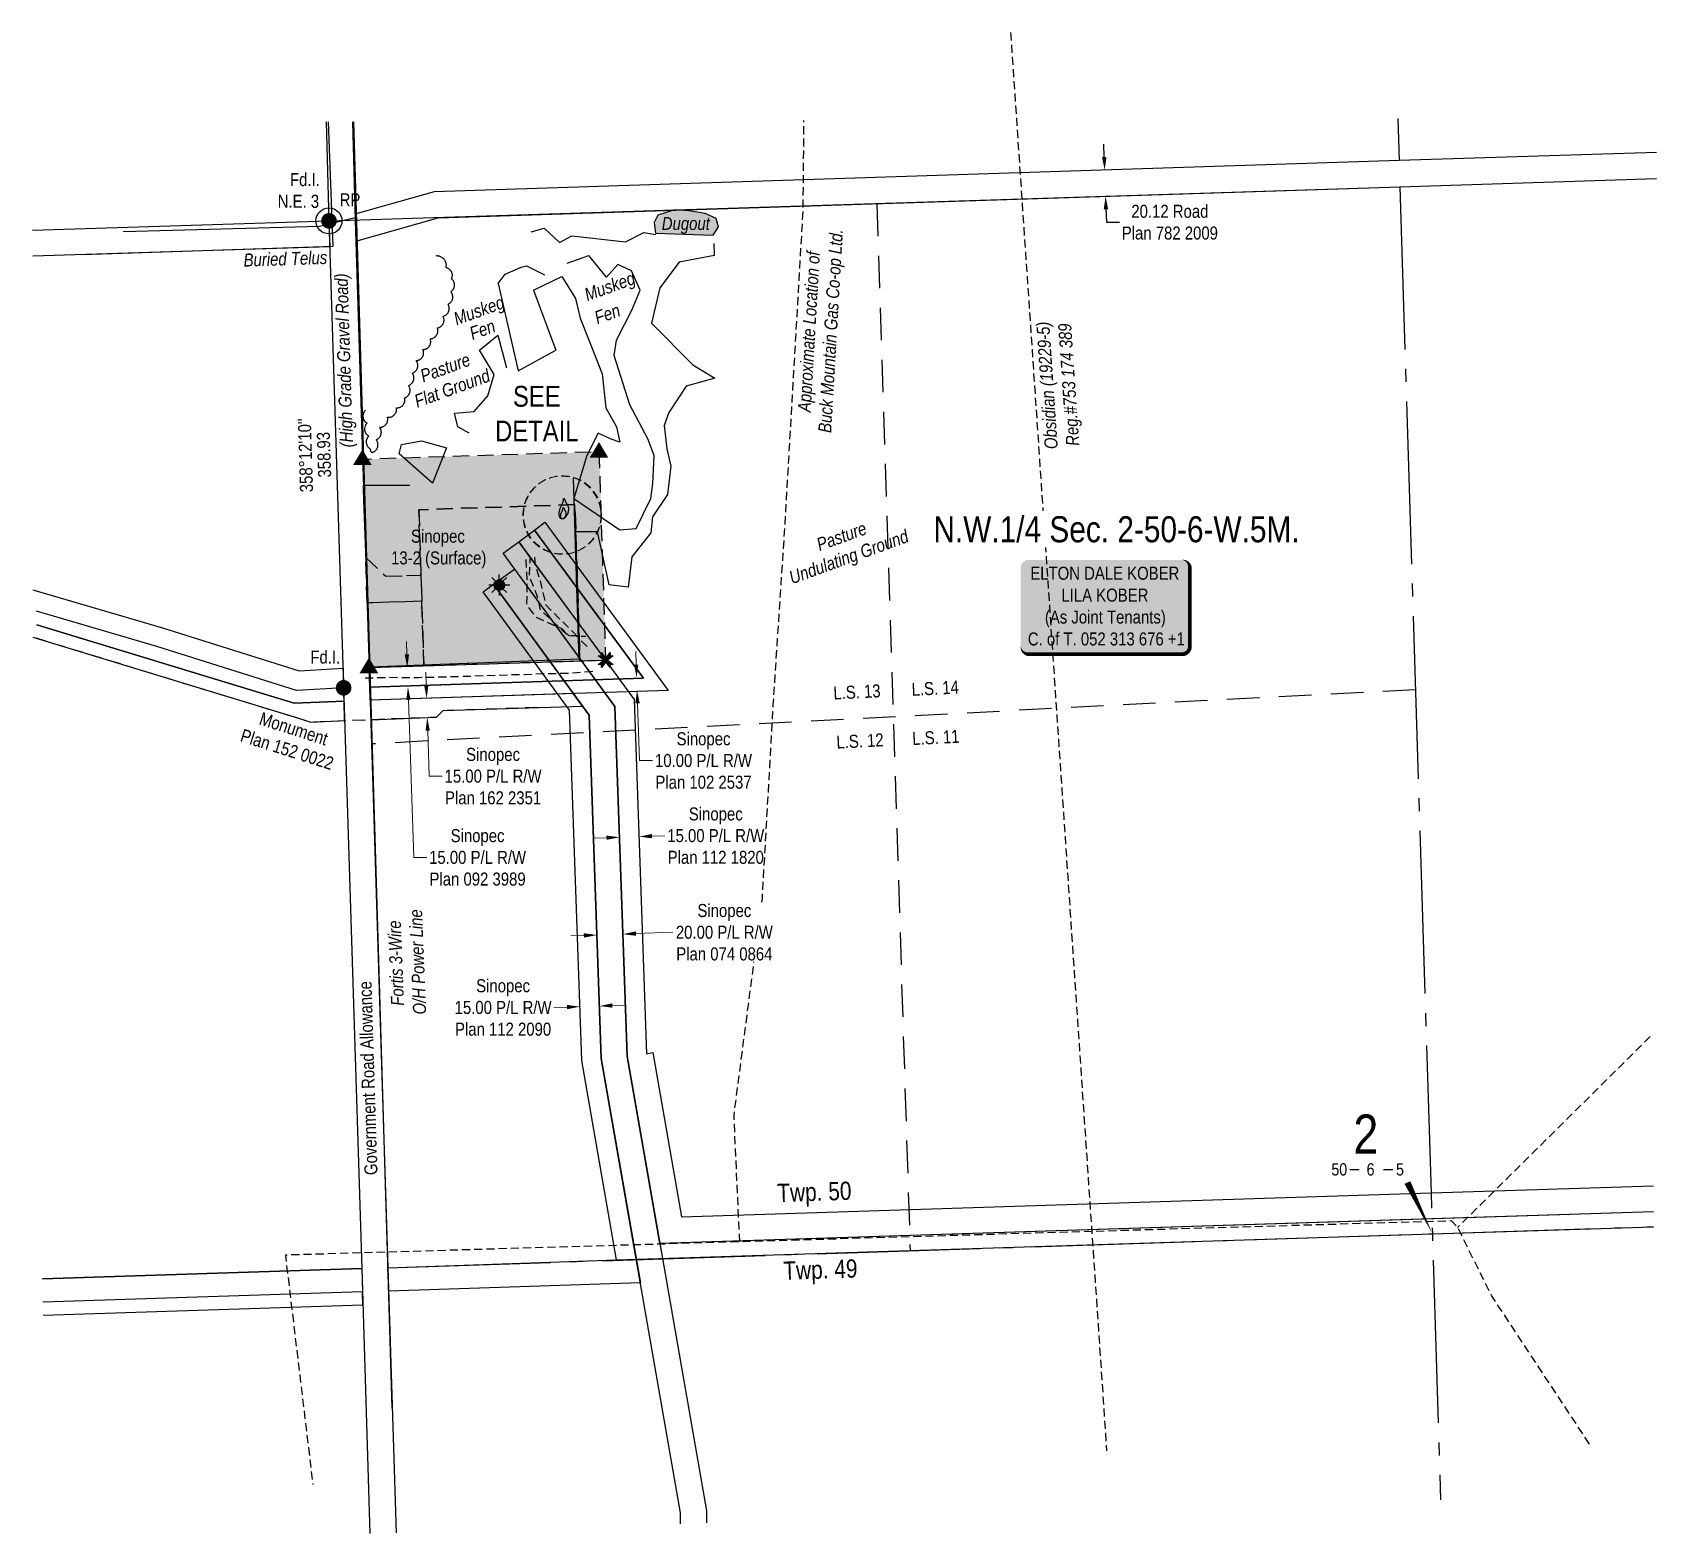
# Model space of a CAD drawing. Extents: x 647602 to 651305, y 5905257 to 5907618.
# Drawn here: x 647602 to 648850, y 5906292 to 5907445 of the extents above; entities that cross this region are included whole.
import ezdxf
from ezdxf.enums import TextEntityAlignment as Align

# ---------------------------------------------------------------- set-up
doc = ezdxf.new("R2010")
doc.units = 0
doc.header["$LTSCALE"] = 5
doc.header["$PDSIZE"] = 0.5
for name, pattern in [('0', [1, 1, 0]), ('foc-ACCESSROAD', [3.75, 2.5, -1.25]), ('foc-LSD', [8, 5, -3]), ('foc-MONUMENT-BDYS', [6, 4, -2]), ('foc-QUARTERLINE', [33, 25, -3, 2, -3]), ('foc-TIELINE', [1.875, 1.25, -0.625]), ('UG_PIPE', [1.875, 1.25, -0.625])]:
    doc.linetypes.add(name, pattern=pattern)
doc.layers.get('Defpoints').update_dxf_attribs({"color": 9})
for name, color, linetype in [('10', 1, 'Continuous'), ('35', 37, 'Continuous'), ('9', 3, 'Continuous'), ('AS-FENCE', 48, 'foc-FENCE'), ('AS-OWNER', 7, 'Continuous'), ('AS-PIPE-UG', 44, 'UG_PIPE'), ('AS-PIPE-UG-T', 44, 'Continuous'), ('AS-POWER', 104, 'foc-POWER'), ('AS-SYMBOL', 7, 'Continuous'), ('AS-TELEPHONE', 224, 'foc-TEL'), ('AS-TELEPHONE-T', 224, 'Continuous'), ('C-AR', 13, 'foc-ACCESSROAD'), ('C-SYMBOL', 7, 'Continuous'), ('C-WS', 13, 'foc-ACCESSROAD'), ('C-WS-S', 13, 'Continuous'), ('D-TXT', 6, 'Continuous'), ('DETAIL-T', 7, 'Continuous'), ('L-BD', 7, 'Continuous'), ('L-MON', 1, 'Continuous'), ('L-MON-PLAN', 7, 'foc-MONUMENT-BDYS'), ('L-ROAD-T', 7, 'Continuous'), ('L-SEC', 7, 'Continuous'), ('L-SECLBL', 7, 'Continuous'), ('L-SECQ', 8, 'foc-QUARTERLINE'), ('L-SECTION-LSD', 7, 'foc-LSD'), ('L-TITLEDB', 4, 'Continuous'), ('L-TITLEDB-T', 4, 'Continuous'), ('P-BUFFER-PURPLE', 187, 'foc-TIELINE'), ('P-PROPOSED-H', 21, 'Continuous'), ('T-BUSH', 110, '0'), ('T-BUSH-T', 110, 'Continuous'), ('T-WATER', 160, 'Continuous'), ('T-WATER-H', 133, 'Continuous'), ('T-WATER-T', 170, 'Continuous'), ('WETLAND', 143, 'Continuous')]:
    doc.layers.add(name, color=color, linetype=linetype)
for name, color, linetype, lineweight in [('C-AR-T', 13, 'Continuous', 9), ('C-WS-T', 13, 'Continuous', 9), ('T-TEXT', 48, 'Continuous', 18)]:
    doc.layers.add(name, color=color, linetype=linetype, lineweight=lineweight)
doc.styles.add('100L', font='ARIALN.TTF', dxfattribs={"height": 11})
doc.styles.add('175L', font='ARIALN.TTF', dxfattribs={"height": 20})
doc.styles.add('80', font='ARIALN.TTF', dxfattribs={"height": 10})
doc.styles.add('80CG', font='ARIALN.TTF', dxfattribs={"height": 10})
doc.styles.add('80L', font='ARIALN.TTF', dxfattribs={"height": 10})
doc.styles.add('80LS', font='ARIALNI.TTF', dxfattribs={"height": 10})
doc.styles.add('foc-LtypeFont', font='ARIALN.TTF', dxfattribs={"height": 7.35})
doc.styles.add('SIMPLEX', font='ARIALN.TTF')
doc.linetypes.add('foc-FENCE', pattern='A,10,-1,["X",foc-LtypeFont,S=0.2,R=0,X=-0.625,Y=-0.75],-1.24', length=12.24)
doc.linetypes.add('foc-POWER', pattern='A,6,-1,["P",foc-LtypeFont,S=0.2,R=0,X=-0.625,Y=-0.75],-1.24,4', length=12.24)
doc.linetypes.add('foc-POWER-NOLINE', pattern='A,0,-4,["P",foc-LtypeFont,S=0.2,R=0,X=-0.625,Y=-0.75],-8.24', length=12.24)
doc.linetypes.add('foc-TEL', pattern='A,2,-1,["T",foc-LtypeFont,S=0.2,R=0,X=-0.425,Y=-0.75],-1.24,8', length=12.24)
doc.dimstyles.new('Compass 5 000', dxfattribs={"dimscale": 5, "dimtxt": 9, "dimasz": 2, "dimexe": 0.2, "dimexo": 0.0625, "dimgap": 0.5, "dimtad": 0, "dimtih": 1, "dimtoh": 1, "dimzin": 0, "dimdsep": 46, "dimtxsty": '80CG', "dimcen": 0.1, "dimse1": 1, "dimse2": 1, "dimclrd": 256, "dimclrt": 256, "dimaunit": 1, "dimadec": 4, "dimazin": 0, "dimtfac": 0.06, "dimtofl": 0, "dimtmove": 0, "dimatfit": 1, "dimfxl": 0.2, "dimtolj": 1, "dimtzin": 0, "dimlwd": -1, "dimarcsym": 0})

msp = doc.modelspace()

# ---------------------------------------------------------------- texts
at = {"layer": 'AS-PIPE-UG-T', "char_height": 9.99879, "attachment_point": 1, "style": '175L'}
for s, width, insert, rotation in [('\\pi15.31;{\\fArial Narrow|b0|i1|c0|p34;Approximate Location of\\P\\pi0.31855;Buck Mountain Gas Co-op Ltd.}', 155.64563, (648188.754, 5907138.365), 86.699821), ('\\pi0.58745;{\\fArial Narrow|b0|i1|c0|p34;Obsidian (19229-5)\\P\\pi1.9311;Reg.#753 174 389}', 97.52069, (648379.585, 5907123.925), 93.876317)]:
    msp.add_mtext_dynamic_manual_height_columns(s, width=width, gutter_width=100, heights=[0], dxfattribs=dict(at, insert=insert, rotation=rotation))
at = {"layer": 'AS-POWER', "insert": (647879.114, 5906650.699), "char_height": 9.99879, "attachment_point": 1, "rotation": 92.271165, "style": '175L'}
msp.add_mtext_dynamic_manual_height_columns('\\pi46.424;{\\fArial Narrow|b0|i1|c0|p34;Fortis 3-Wire\\P\\pi39.02;O/H Power Line}', width=157.55334, gutter_width=100, heights=[0], dxfattribs=at)
at = {"layer": 'AS-TELEPHONE-T', "insert": (647716.875, 5907273.432), "char_height": 9.99879, "attachment_point": 1, "rotation": 1.894118, "style": '175L'}
msp.add_mtext_dynamic_manual_height_columns('\\pi46.888;{\\fArial Narrow|b0|i1|c0|p34;Buried Telus}', width=157.55334, gutter_width=100, heights=[0], dxfattribs=at)
at = {"layer": 'C-WS-T', "insert": (647875.904, 5907062.967), "char_height": 10, "attachment_point": 1, "style": '80L', "bg_fill": 1, "box_fill_scale": 1.1, "bg_fill_color": 21, "bg_fill_transparency": 0}
msp.add_mtext_dynamic_manual_height_columns('\\pi16.604;Sinopec\\P\\pi1.3409;13-2 (Surface)', width=73.97794, gutter_width=50.035, heights=[0], dxfattribs=at)
at = {"layer": 'D-TXT', "color": 3, "char_height": 13.9965, "attachment_point": 1, "style": '80L'}
for s, insert, rotation in [('Twp. 50', (648173.716, 5906560.471), 1.830212), ('Twp. 49', (648178.363, 5906500.734), 1.863937)]:
    msp.add_mtext_dynamic_manual_height_columns(s, width=101.44027, gutter_width=47.521, heights=[0], dxfattribs=dict(at, insert=insert, rotation=rotation))
at = {"layer": 'DETAIL-T', "color": 3, "insert": (647989.214, 5907152.103), "char_height": 15.996, "width": 63.62009, "attachment_point": 5, "style": '80CG'}
msp.add_mtext('SEE\\PDETAIL', dxfattribs=at)
at = {"layer": 'L-BD', "style": '80L'}
for s, height, p in [("358°12'10''", 9.99748, (647811.419, 5907120.081)), ('358.93', 9.9975, (647825.658, 5907120.528))]:
    msp.add_text(s, height=height, rotation=91.7966, dxfattribs=at).set_placement(p, align=Align.MIDDLE)
at = {"layer": 'L-MON', "char_height": 10.00443, "attachment_point": 1, "style": '80L'}
for s, insert in [('\\pi15.503;Fd.I.\\P\\pi6.045;N.E. 3', (647784.057, 5907336.859)), ('\\pi15.503;Fd.I.', (647799.73, 5906970.093))]:
    msp.add_mtext_dynamic_manual_height_columns(s, width=36.495, gutter_width=50.035, heights=[0], dxfattribs=dict(at, insert=insert))
at = {"layer": 'L-ROAD-T', "style": '80L'}
msp.add_text('Government Road Allowance', height=10, rotation=91.795375, dxfattribs=at).set_placement((647859.513, 5906641.681), align=Align.MIDDLE_CENTER)
at = {"layer": 'T-BUSH-T', "char_height": 10, "attachment_point": 1, "rotation": 20, "style": '80LS'}
for s, width, insert in [('\\pi13.405;Pasture\\P\\pi2.4738;Flat Ground', 65.4524, (647885.976, 5907180.782)), ('\\pi32.667;Pasture\\P\\pi4.1809;Undulating Ground', 103.97576, (648172.356, 5907044.651))]:
    msp.add_mtext_dynamic_manual_height_columns(s, width=width, gutter_width=50.035, heights=[0], dxfattribs=dict(at, insert=insert))
at = {"layer": 'T-TEXT', "style": '80LS'}
msp.add_text('(High Grade Gravel Road)', height=10, rotation=91.795375, dxfattribs=at).set_placement((647840.926, 5907192.983), align=Align.MIDDLE_CENTER)
at = {"layer": 'T-TEXT', "char_height": 10, "attachment_point": 1, "rotation": 20, "style": '80LS'}
for s, insert in [('\\pi-7.7213;Muskeg', (648031.947, 5907250.401)), ('\\pi-7.7213;Muskeg', (647931.46, 5907231.853)), ('\\pi2.5925;Fen', (648029.941, 5907229.169)), ('\\pi2.5925;Fen', (647933.971, 5907217.074))]:
    msp.add_mtext_dynamic_manual_height_columns(s, width=24.09353, gutter_width=50.035, heights=[0], dxfattribs=dict(at, insert=insert))
at = {"layer": 'T-WATER-T', "insert": (648091.589, 5907303.153), "char_height": 10, "attachment_point": 1, "style": '80LS'}
msp.add_mtext_dynamic_manual_height_columns('\\pi-6.3673;Dugout', width=24.09353, gutter_width=50.035, heights=[0], dxfattribs=at)

# ---------------------------------------------------------------- blocks, each defined once
blk = doc.blocks.new('GAS')
h = blk.add_hatch(color=255)
h.dxf.hatch_style = 1
edge = h.paths.add_edge_path()
edge.add_arc((0, 0), 0.9, 0, 360)
for p, q in [((-0.81, 0), (-1.62, 0)), ((-0.57, 0.57), (-1.14, 1.14)), ((0, 0.81), (0, 1.62)), ((0.57, 0.57), (1.14, 1.14)), ((1.62, 0), (0.81, 0)), ((-0.57, -0.57), (-1.14, -1.14)), ((0, -0.81), (0, -1.62)), ((1.14, -1.14), (0.57, -0.57))]:
    blk.add_line(p, q)
blk.add_circle((0, 0), 0.8)
blk = doc.blocks.new('*D426')
at = {"layer": 'C-AR-T', "transparency": 16777216}
for p, q in [((648042.8, 5906826.3), (648032.8, 5906826)), ((648077.7, 5906827.6), (648087.6, 5906827.9))]:
    blk.add_line(p, q, dxfattribs=at)
for points in [[(648077.6, 5906829.2), (648077.7, 5906825.9), (648067.7, 5906827.2)], [(648042.7, 5906828), (648042.8, 5906824.7), (648052.8, 5906826.7)]]:
    blk.add_solid(points, dxfattribs=at)
at = {"layer": 'Defpoints', "color": 0, "transparency": 16777216}
for p in [(648052.8, 5906826.7), (648053.8, 5906796.2), (648068.7, 5906796.7)]:
    blk.add_point(p, dxfattribs=at)
at = {"layer": 'C-AR-T', "transparency": 16777216, "insert": (648126.7, 5906827.9), "char_height": 10, "attachment_point": 5, "style": '80CG'}
blk.add_mtext('\\A1;Sinopec\\P15.00 P/L R/W\\PPlan 112 1820', dxfattribs=at)
blk = doc.blocks.new('*D427')
at = {"layer": 'C-AR-T', "transparency": 16777216}
for p, q in [((648065.4, 5906752.7), (648093.8, 5906753.7)), ((648025.3, 5906751.3), (648015.4, 5906750.9))]:
    blk.add_line(p, q, dxfattribs=at)
for points in [[(648065.3, 5906754.4), (648065.4, 5906751), (648055.4, 5906752.3)], [(648025.3, 5906753), (648025.4, 5906749.6), (648035.3, 5906751.6)]]:
    blk.add_solid(points, dxfattribs=at)
at = {"layer": 'Defpoints', "color": 0, "transparency": 16777216}
for p in [(648035.3, 5906751.6), (648035.9, 5906734.9), (648056, 5906735.6)]:
    blk.add_point(p, dxfattribs=at)
at = {"layer": 'C-AR-T', "transparency": 16777216, "insert": (648133.3, 5906753.7), "char_height": 10, "attachment_point": 5, "style": '80CG', "bg_fill": 3, "box_fill_scale": 1.1, "bg_fill_color": 256, "bg_fill_true_color": 13158600, "bg_fill_transparency": 0}
blk.add_mtext('\\A1;Sinopec\\P20.00 P/L R/W\\PPlan 074 0864', dxfattribs=at)
blk = doc.blocks.new('*D428')
at = {"layer": 'C-AR-T', "transparency": 16777216}
for p, q in [((648012.4, 5906696.2), (648002.4, 5906695.9)), ((648047.3, 5906697.4), (648057.2, 5906697.8))]:
    blk.add_line(p, q, dxfattribs=at)
for points in [[(648012.3, 5906697.9), (648012.4, 5906694.6), (648022.4, 5906696.6)], [(648047.2, 5906699.1), (648047.3, 5906695.8), (648037.3, 5906697.1)]]:
    blk.add_solid(points, dxfattribs=at)
at = {"layer": 'Defpoints', "color": 0, "transparency": 16777216}
for p in [(648022.4, 5906696.6), (648023.3, 5906669.4), (648038.2, 5906670)]:
    blk.add_point(p, dxfattribs=at)
at = {"layer": 'C-AR-T', "transparency": 16777216, "insert": (647963.3, 5906695.9), "char_height": 10, "attachment_point": 5, "style": '80CG'}
blk.add_mtext('\\A1;Sinopec\\P15.00 P/L R/W\\PPlan 112 2090', dxfattribs=at)
blk = doc.blocks.new('*D429')
at = {"layer": 'C-AR-T', "transparency": 16777216}
for p, q in [((647889.4, 5906967.2), (647889.1, 5906977.2)), ((647890.6, 5906932.2), (647894.6, 5906811.2)), ((647894.6, 5906811.2), (647904.6, 5906811.2))]:
    blk.add_line(p, q, dxfattribs=at)
for points in [[(647891.1, 5906967.2), (647887.7, 5906967.1), (647889.7, 5906957.2)], [(647892.2, 5906932.3), (647888.9, 5906932.2), (647890.2, 5906942.2)]]:
    blk.add_solid(points, dxfattribs=at)
at = {"layer": 'Defpoints', "color": 0, "transparency": 16777216}
for p in [(647960.1, 5906959.5), (647890.2, 5906942.2), (647960.6, 5906944.6)]:
    blk.add_point(p, dxfattribs=at)
at = {"layer": 'C-AR-T', "transparency": 16777216, "insert": (647943.7, 5906811.2), "char_height": 10, "attachment_point": 5, "style": '80CG'}
blk.add_mtext('\\A1;Sinopec\\P15.00 P/L R/W\\PPlan 092 3989', dxfattribs=at)
blk = doc.blocks.new('*D430')
at = {"layer": 'C-AR-T', "transparency": 16777216}
for p, q in [((648065.5, 5906959.4), (648065.2, 5906969.4)), ((648066.6, 5906929.5), (648068.2, 5906885.6)), ((648068.2, 5906885.6), (648078.2, 5906885.6))]:
    blk.add_line(p, q, dxfattribs=at)
for points in [[(648067.2, 5906959.4), (648063.9, 5906959.3), (648065.9, 5906949.4)], [(648068.3, 5906929.6), (648064.9, 5906929.5), (648066.2, 5906939.5)]]:
    blk.add_solid(points, dxfattribs=at)
at = {"layer": 'Defpoints', "color": 0, "transparency": 16777216}
for p in [(648004.5, 5906947.2), (648004.8, 5906937.3), (648066.2, 5906939.5)]:
    blk.add_point(p, dxfattribs=at)
at = {"layer": 'C-AR-T', "transparency": 16777216, "insert": (648117.3, 5906885.6), "char_height": 10, "attachment_point": 5, "style": '80CG'}
blk.add_mtext('\\A1;Sinopec\\P10.00 P/L R/W\\PPlan 102 2537', dxfattribs=at)
blk = doc.blocks.new('STRIA')
blk.add_hatch(color=255).paths.add_polyline_path([(-0.04, 1.52), (-1.47, -0.87), (1.39, -0.87)])
blk = doc.blocks.new('STRIAA')
blk.add_blockref('STRIA', (0, 0))
blk = doc.blocks.new('STRIB')
at = {"color": 1}
blk.add_solid([(-1.12, -0.67), (-0.04, 1.13), (1.04, -0.67)], dxfattribs=at)
blk = doc.blocks.new('STRIBB')
blk.add_blockref('STRIB', (0, 0))
blk = doc.blocks.new('STRICC')
for name in ['STRIAA', 'STRIBB']:
    blk.add_blockref(name, (0, 0))
blk = doc.blocks.new('fdspike')
blk.add_blockref('STRICC', (0, 0))
blk = doc.blocks.new('fdia')
at = {"color": 255, "const_width": 1}
blk.add_lwpolyline([(-0.5, 0, 1), (0.5, 0, 1)], format="xyb", close=True, dxfattribs=at)
blk = doc.blocks.new('Fdiaa')
blk.add_blockref('fdia', (0, 0))
blk = doc.blocks.new('fdib')
at = {"color": 1, "const_width": 1.6}
blk.add_lwpolyline([(-0.4, 0, 1), (0.4, 0, 1)], format="xyb", close=True, dxfattribs=at)
at = {"color": 1}
blk.add_circle((0, 0), 0.8, dxfattribs=at)
blk = doc.blocks.new('Fdibb')
blk.add_blockref('fdib', (0, 0))
blk = doc.blocks.new('fdicc')
for name in ['Fdibb', 'Fdiaa']:
    blk.add_blockref(name, (0, 0))
blk = doc.blocks.new('FDI')
blk.add_blockref('fdicc', (0, 0))
blk = doc.blocks.new('TEMP')
h = blk.add_hatch(color=255)
h.dxf.hatch_style = 1
h.paths.add_polyline_path([(0, 0.25), (-0.67, 1.15), (-0.67, 0.67), (-1.15, 0.67), (-0.25, 0), (-1.15, -0.67), (-0.67, -0.67), (-0.67, -1.15), (0, -0.25), (0.67, -1.15), (0.67, -0.67), (1.15, -0.67), (0.25, 0), (1.15, 0.67), (0.67, 0.67), (0.67, 1.15)])
h.paths.add_polyline_path([(0.57, 0.85), (0.57, 0.57), (0.85, 0.57), (0.08, 0), (0.85, -0.57), (0.57, -0.57), (0.57, -0.85), (0, -0.08), (-0.57, -0.85), (-0.57, -0.57), (-0.85, -0.57), (-0.08, 0), (-0.85, 0.57), (-0.57, 0.57), (-0.57, 0.85), (0, 0.08)], flags=16)
h = blk.add_hatch(color=1)
h.dxf.hatch_style = 1
h.paths.add_polyline_path([(0, 0.08), (-0.57, 0.85), (-0.57, 0.57), (-0.85, 0.57), (-0.08, 0), (-0.85, -0.57), (-0.57, -0.57), (-0.57, -0.85), (0, -0.08), (0.57, -0.85), (0.57, -0.57), (0.85, -0.57), (0.08, 0), (0.85, 0.57), (0.57, 0.57), (0.57, 0.85)])
at = {"color": 1}
for p, q in [((-0.08, 0), (0.08, 0)), ((0, 0.08), (0, -0.08))]:
    blk.add_line(p, q, dxfattribs=at)
at = {"color": 255, "flags": 128}
blk.add_lwpolyline([(-0.25, 0), (-1.15, 0.67), (-0.67, 0.67), (-0.67, 1.15), (0, 0.25), (0.67, 1.15), (0.67, 0.67), (1.15, 0.67), (0.25, 0), (1.15, -0.67), (0.67, -0.67), (0.67, -1.15), (0, -0.25), (-0.67, -1.15), (-0.67, -0.67), (-1.15, -0.67)], close=True, dxfattribs=at)
at = {"color": 1, "flags": 128}
blk.add_lwpolyline([(-0.08, 0), (-0.85, 0.57), (-0.57, 0.57), (-0.57, 0.85), (0, 0.08), (0.57, 0.85), (0.57, 0.57), (0.85, 0.57), (0.08, 0), (0.85, -0.57), (0.57, -0.57), (0.57, -0.85), (0, -0.08), (-0.57, -0.85), (-0.57, -0.57), (-0.85, -0.57)], close=True, dxfattribs=at)
blk = doc.blocks.new('L-SECLBL')
at = {"layer": '9', "color": 7}
for p, q in [((-5.1, -27.8), (-12.3, -27.8)), ((20.7, -27.8), (13.5, -27.8))]:
    blk.add_line(p, q, dxfattribs=at)
at = {"layer": '10', "color": 2, "style": 'SIMPLEX'}
blk.add_attdef('SEC', text='', height=30, dxfattribs=at).set_placement((0, 0), align=Align.MIDDLE)
at = {"layer": '10', "color": 5, "style": '80L'}
blk.add_attdef('TWP', text='', height=9.5, dxfattribs=at).set_placement((-14.4, -27.4), align=Align.MIDDLE_RIGHT)
blk.add_attdef('RGE', text='', height=9.5, dxfattribs=at).set_placement((3.6, -27.4), align=Align.MIDDLE_CENTER)
blk.add_attdef('MER', text='', height=9.5, dxfattribs=at).set_placement((23.2, -27.4), align=Align.MIDDLE_LEFT)
blk = doc.blocks.new('*U437')
h = blk.add_hatch(color=59)
edge = h.paths.add_edge_path()
edge.add_line((-59, -37), (59, -37))
edge.add_arc((59, -31), 6, 270, 360)
edge.add_line((65, -31), (65, 29.5))
edge.add_arc((59, 29.5), 6, 0, 90)
edge.add_line((59, 35.5), (-59, 35.5))
edge.add_arc((-59, 29.5), 6, 90, 180)
edge.add_line((-65, 29.5), (-65, -31))
edge.add_arc((-59, -31), 6, 180, 270)
at = {"color": 1, "flags": 128}
blk.add_lwpolyline([(-59, -37, 3, 3, 0), (59, -37, 3, 3, 0.414214), (65, -31, 3, 3, 0), (65, 29.5, 3, 0, 0.414214), (59, 35.5, 0, 0, 0), (-59, 35.5, 0, 0, 0.414214), (-65, 29.5, 0, 0, 0), (-65, -31, 0, 3, 0.414214)], format="xyseb", close=True, dxfattribs=at)
blk.add_lwpolyline([(-47.7, -11.7, 0, 7.5, 0), (0, 0, 0, 0, 0)], format="xyseb", dxfattribs=at)
at = {"color": 1, "style": '80'}
blk.add_attdef('ENTER_TEXT_001', (-36, -5), '', height=10, dxfattribs=at)
blk = doc.blocks.new('*D438')
at = {"layer": 'C-AR-T', "transparency": 16777216}
for p, q in [((647904.2, 5906943.4), (647903.9, 5906953.4)), ((647905.4, 5906908.6), (647906.5, 5906873.6)), ((647906.5, 5906873.6), (647916.5, 5906873.6))]:
    blk.add_line(p, q, dxfattribs=at)
for points in [[(647905.9, 5906943.4), (647902.6, 5906943.3), (647904.6, 5906933.4)], [(647907, 5906908.6), (647903.7, 5906908.5), (647905, 5906918.6)]]:
    blk.add_solid(points, dxfattribs=at)
at = {"layer": 'Defpoints', "color": 0, "transparency": 16777216}
for p in [(647899.3, 5906933.2), (647899.8, 5906918.4), (647905, 5906918.6)]:
    blk.add_point(p, dxfattribs=at)
at = {"layer": 'C-AR-T', "transparency": 16777216, "insert": (647955.6, 5906873.6), "char_height": 10, "attachment_point": 5, "style": '80CG'}
blk.add_mtext('\\A1;Sinopec\\P15.00 P/L R/W\\PPlan 162 2351', dxfattribs=at)
blk = doc.blocks.new('*U452')
at = {"layer": '35', "color": 3}
blk.add_circle((0, 0), 10, dxfattribs=at)
at = {"layer": '35', "color": 3, "style": '80'}
blk.add_attdef('RP_001', (8.2, 11.2), '', height=10, dxfattribs=at)
blk = doc.blocks.new('FLARE')
h = blk.add_hatch(color=255)
h.dxf.hatch_style = 1
h.paths.add_polyline_path([(0.16, 2.41, 0.114147), (0.13, 2.43), (0.11, 2.44, 0.261551), (0.01, 2.42), (0, 2.41, 0.131268), (-0.03, 2.37), (-0.04, 2.35, 0.041497), (-0.05, 2.33), (-0.05, 2.29, 0.015174), (-0.05, 2.29), (-0.06, 2.24, 0.004376), (-0.06, 2.24), (-0.07, 2.18), (-0.08, 2.11), (-0.09, 2.05), (-0.1, 1.98), (-0.12, 1.91), (-0.14, 1.83), (-0.17, 1.76), (-0.19, 1.68), (-0.22, 1.61), (-0.26, 1.53), (-0.29, 1.46), (-0.32, 1.39), (-0.36, 1.32), (-0.39, 1.25, 0.000505), (-0.39, 1.25), (-0.43, 1.18, 0.002398), (-0.43, 1.18), (-0.46, 1.1, 0.004177), (-0.46, 1.1), (-0.5, 1.03, 0.005735), (-0.5, 1.03), (-0.53, 0.95, 0.006994), (-0.53, 0.95), (-0.56, 0.87, 0.00791), (-0.57, 0.87), (-0.6, 0.78, 0.008323), (-0.6, 0.78), (-0.63, 0.69, 0.008095), (-0.63, 0.68), (-0.66, 0.59, 0.008067), (-0.66, 0.59), (-0.68, 0.49, 0.008387), (-0.68, 0.49), (-0.7, 0.39, 0.009056), (-0.71, 0.38), (-0.72, 0.28, 0.010123), (-0.72, 0.28), (-0.74, 0.18, 0.011689), (-0.74, 0.18), (-0.75, 0.08, 0.013925), (-0.75, 0.08), (-0.75, -0.02, 0.016488), (-0.75, -0.02), (-0.75, -0.11, 0.017255), (-0.75, -0.12), (-0.74, -0.2, 0.01735), (-0.74, -0.2), (-0.73, -0.28, 0.017311), (-0.73, -0.29), (-0.71, -0.36, 0.01715), (-0.71, -0.36), (-0.69, -0.43, 0.016886), (-0.69, -0.44), (-0.66, -0.5, 0.016546), (-0.66, -0.5), (-0.63, -0.56, 0.016164), (-0.63, -0.56), (-0.6, -0.61, 0.016329), (-0.6, -0.62), (-0.57, -0.66, 0.018828), (-0.57, -0.67), (-0.54, -0.71, 0.022087), (-0.53, -0.71), (-0.5, -0.75, 0.025345), (-0.49, -0.76), (-0.46, -0.78, 0.028234), (-0.45, -0.79), (-0.42, -0.82, 0.030298), (-0.41, -0.82), (-0.37, -0.84, 0.031129), (-0.36, -0.85), (-0.32, -0.86, 0.030544), (-0.31, -0.87), (-0.27, -0.88, 0.028465), (-0.26, -0.88), (-0.22, -0.89, 0.025311), (-0.21, -0.89), (-0.16, -0.89, 0.02283), (-0.15, -0.89), (-0.11, -0.89, 0.021226), (-0.1, -0.89), (-0.05, -0.88, 0.020401), (-0.04, -0.88), (0, -0.87, 0.020299), (0.01, -0.87), (0.05, -0.85, 0.020911), (0.06, -0.85), (0.11, -0.83, 0.022277), (0.11, -0.83), (0.15, -0.81, 0.023712), (0.16, -0.8), (0.2, -0.78, 0.022408), (0.21, -0.78), (0.24, -0.75, 0.01993), (0.25, -0.74), (0.28, -0.72, 0.017146), (0.28, -0.71), (0.31, -0.68, 0.014211), (0.32, -0.68), (0.35, -0.64, 0.011221), (0.35, -0.64), (0.37, -0.61, 0.008212), (0.38, -0.61), (0.4, -0.57, 0.005172), (0.4, -0.57), (0.42, -0.54, 0.002523), (0.43, -0.54), (0.45, -0.5, 0.001671), (0.45, -0.5), (0.47, -0.47, 0.001229), (0.47, -0.47), (0.49, -0.44, 0.00075), (0.49, -0.44), (0.51, -0.41, 0.00026), (0.51, -0.41), (0.54, -0.37), (0.56, -0.34), (0.58, -0.3), (0.61, -0.27), (0.63, -0.23, 0.001311), (0.63, -0.23), (0.66, -0.19, 0.003726), (0.66, -0.19), (0.69, -0.15, 0.006065), (0.69, -0.14), (0.72, -0.1, 0.008452), (0.72, -0.1), (0.74, -0.05, 0.010991), (0.75, -0.05), (0.77, 0, 0.013767), (0.77, 0), (0.79, 0.05, 0.016839), (0.8, 0.05), (0.81, 0.1, 0.019104), (0.82, 0.11), (0.83, 0.15, 0.016987), (0.83, 0.16), (0.84, 0.21, 0.013636), (0.84, 0.21), (0.85, 0.26, 0.010244), (0.85, 0.27), (0.86, 0.31, 0.006846), (0.86, 0.32), (0.86, 0.37, 0.003419), (0.86, 0.37), (0.86, 0.41), (0.87, 0.46), (0.87, 0.5), (0.88, 0.54), (0.88, 0.59), (0.89, 0.63, 0.001278), (0.89, 0.63), (0.89, 0.67, 0.004735), (0.89, 0.67), (0.9, 0.71, 0.008354), (0.9, 0.72), (0.9, 0.76, 0.012059), (0.9, 0.76), (0.9, 0.8, 0.015712), (0.9, 0.81), (0.9, 0.85, 0.018457), (0.9, 0.85), (0.9, 0.89, 0.018102), (0.9, 0.9), (0.89, 0.94, 0.016533), (0.89, 0.95), (0.88, 0.99, 0.014576), (0.88, 0.99), (0.87, 1.03, 0.012435), (0.86, 1.04), (0.85, 1.08, 0.010283), (0.85, 1.09), (0.83, 1.13, 0.00824), (0.83, 1.13), (0.81, 1.18, 0.00638), (0.81, 1.18), (0.78, 1.23, 0.004735), (0.78, 1.23), (0.76, 1.29, 0.003388), (0.75, 1.29), (0.73, 1.34, 0.002345), (0.73, 1.34), (0.7, 1.4, 0.001492), (0.7, 1.4), (0.67, 1.46, 0.000746), (0.67, 1.46), (0.63, 1.51), (0.6, 1.57), (0.57, 1.62), (0.55, 1.68), (0.52, 1.73), (0.49, 1.78), (0.47, 1.83), (0.45, 1.87), (0.42, 1.92), (0.4, 1.97), (0.38, 2.02), (0.35, 2.08, 0.000332), (0.35, 2.08), (0.33, 2.13, 0.001849), (0.33, 2.13), (0.3, 2.19, 0.0038), (0.3, 2.19), (0.27, 2.24, 0.006473), (0.27, 2.24), (0.25, 2.29, 0.010865), (0.24, 2.3), (0.22, 2.34, 0.019524), (0.22, 2.34), (0.19, 2.38, 0.041077), (0.18, 2.39)])
at = {"color": 48, "flags": 128}
for points in [[(0.11, -0.72), (0.07, -0.74), (0.03, -0.76), (-0.02, -0.77), (-0.07, -0.78), (-0.11, -0.79), (-0.16, -0.79), (-0.2, -0.79), (-0.25, -0.78), (-0.29, -0.77), (-0.32, -0.76), (-0.36, -0.74), (-0.4, -0.71), (-0.43, -0.68), (-0.46, -0.65), (-0.49, -0.61), (-0.52, -0.56), (-0.54, -0.51), (-0.57, -0.46), (-0.59, -0.4), (-0.61, -0.33), (-0.63, -0.26), (-0.64, -0.19), (-0.65, -0.11), (-0.65, -0.02), (-0.65, 0.07), (-0.64, 0.17), (-0.63, 0.27), (-0.61, 0.36), (-0.58, 0.46), (-0.56, 0.56), (-0.53, 0.66), (-0.5, 0.75), (-0.47, 0.83), (-0.44, 0.91), (-0.41, 0.99), (-0.37, 1.06), (-0.34, 1.13), (-0.3, 1.2), (-0.27, 1.27), (-0.23, 1.34), (-0.2, 1.42), (-0.16, 1.49), (-0.13, 1.57), (-0.1, 1.65), (-0.07, 1.73), (-0.04, 1.8), (-0.02, 1.88), (0, 1.96), (0.01, 2.03), (0.02, 2.1), (0.03, 2.17), (0.04, 2.22), (0.05, 2.27), (0.05, 2.31), (0.06, 2.34), (0.08, 2.35), (0.09, 2.34), (0.11, 2.32), (0.13, 2.29), (0.16, 2.25), (0.18, 2.2), (0.21, 2.14), (0.24, 2.09), (0.26, 2.03), (0.29, 1.98), (0.31, 1.93), (0.33, 1.88), (0.36, 1.83), (0.38, 1.78), (0.41, 1.73), (0.43, 1.68), (0.46, 1.63), (0.49, 1.58), (0.52, 1.52), (0.55, 1.47), (0.58, 1.41), (0.61, 1.35), (0.64, 1.3), (0.67, 1.24), (0.69, 1.19), (0.72, 1.14), (0.74, 1.09), (0.75, 1.05), (0.77, 1), (0.78, 0.96), (0.79, 0.92), (0.8, 0.88), (0.8, 0.84), (0.8, 0.8), (0.8, 0.76), (0.8, 0.72), (0.79, 0.68), (0.79, 0.64), (0.78, 0.6), (0.78, 0.56), (0.77, 0.51), (0.77, 0.47), (0.76, 0.42), (0.76, 0.37), (0.76, 0.33), (0.75, 0.28), (0.74, 0.23), (0.73, 0.18), (0.72, 0.13), (0.7, 0.09), (0.68, 0.04), (0.66, 0), (0.63, -0.05), (0.61, -0.09), (0.58, -0.13), (0.55, -0.17), (0.53, -0.21), (0.5, -0.25), (0.48, -0.28), (0.45, -0.32), (0.43, -0.35), (0.41, -0.38), (0.39, -0.42), (0.37, -0.45), (0.34, -0.48), (0.32, -0.51), (0.3, -0.55), (0.27, -0.58), (0.24, -0.61), (0.21, -0.64), (0.18, -0.67), (0.15, -0.7)], [(0.02, -0.75), (-0.01, -0.76), (-0.03, -0.77), (-0.05, -0.78), (-0.08, -0.78), (-0.11, -0.79), (-0.13, -0.79), (-0.16, -0.79), (-0.18, -0.78), (-0.2, -0.78), (-0.23, -0.77), (-0.25, -0.76), (-0.26, -0.74), (-0.28, -0.73), (-0.3, -0.71), (-0.32, -0.69), (-0.33, -0.66), (-0.35, -0.63), (-0.36, -0.6), (-0.37, -0.57), (-0.39, -0.53), (-0.4, -0.49), (-0.4, -0.45), (-0.41, -0.41), (-0.41, -0.36), (-0.41, -0.31), (-0.4, -0.25), (-0.39, -0.2), (-0.38, -0.14), (-0.37, -0.09), (-0.36, -0.03), (-0.34, 0.02), (-0.32, 0.07), (-0.31, 0.12), (-0.29, 0.16), (-0.27, 0.21), (-0.25, 0.25), (-0.23, 0.29), (-0.21, 0.33), (-0.19, 0.37), (-0.17, 0.41), (-0.15, 0.45), (-0.14, 0.49), (-0.12, 0.53), (-0.1, 0.58), (-0.08, 0.62), (-0.07, 0.66), (-0.06, 0.71), (-0.05, 0.75), (-0.04, 0.79), (-0.03, 0.83), (-0.03, 0.87), (-0.02, 0.9), (-0.02, 0.93), (-0.01, 0.95), (-0.01, 0.96), (0, 0.97), (0.01, 0.96), (0.02, 0.95), (0.03, 0.94), (0.04, 0.91), (0.06, 0.88), (0.07, 0.86), (0.09, 0.82), (0.1, 0.79), (0.12, 0.76), (0.13, 0.74), (0.14, 0.71), (0.16, 0.68), (0.17, 0.65), (0.18, 0.63), (0.2, 0.6), (0.21, 0.57), (0.23, 0.54), (0.25, 0.51), (0.26, 0.47), (0.28, 0.44), (0.3, 0.41), (0.31, 0.38), (0.33, 0.35), (0.34, 0.32), (0.36, 0.29), (0.37, 0.27), (0.38, 0.24), (0.39, 0.22), (0.39, 0.19), (0.4, 0.17), (0.4, 0.15), (0.41, 0.13), (0.41, 0.1), (0.41, 0.08), (0.4, 0.06), (0.4, 0.04), (0.4, 0.01), (0.39, -0.01), (0.39, -0.03), (0.39, -0.06), (0.39, -0.08), (0.38, -0.11), (0.38, -0.14), (0.38, -0.16), (0.38, -0.19), (0.37, -0.22), (0.37, -0.24), (0.36, -0.27), (0.35, -0.3), (0.34, -0.32), (0.32, -0.35), (0.31, -0.37), (0.3, -0.4), (0.28, -0.42), (0.27, -0.44), (0.25, -0.46), (0.24, -0.48), (0.22, -0.5), (0.21, -0.52), (0.2, -0.54), (0.19, -0.56), (0.17, -0.58), (0.16, -0.6), (0.15, -0.61), (0.14, -0.63), (0.12, -0.65), (0.11, -0.67), (0.09, -0.69), (0.08, -0.7), (0.06, -0.72), (0.04, -0.74)]]:
    blk.add_lwpolyline(points, close=True, dxfattribs=at)
blk = doc.blocks.new('*D453')
at = {"layer": 'Defpoints', "color": 0, "transparency": 16777216}
for p in [(648414.3, 5907338.8), (648414.9, 5907318.7), (648426.2, 5907319.1)]:
    blk.add_point(p, dxfattribs=at)
at = {"layer": 'L-TITLEDB-T', "transparency": 16777216}
for p, q in [((648425.2, 5907349.2), (648424.9, 5907359.2)), ((648426.5, 5907309.1), (648426.8, 5907299.1)), ((648426.8, 5907299.1), (648436.8, 5907299.1))]:
    blk.add_line(p, q, dxfattribs=at)
for points in [[(648426.9, 5907349.2), (648423.5, 5907349.1), (648425.5, 5907339.2)], [(648428.2, 5907309.1), (648424.8, 5907309), (648426.2, 5907319.1)]]:
    blk.add_solid(points, dxfattribs=at)
at = {"layer": 'L-TITLEDB-T', "transparency": 16777216, "insert": (648475.6, 5907299.1), "char_height": 10, "attachment_point": 5, "style": '80CG'}
blk.add_mtext('\\A1;20.12 Road\\PPlan 782 2009', dxfattribs=at)

# ---------------------------------------------------------------- dimensions: what is measured, and where the dimension line sits
at = {"layer": 'C-AR-T'}
for base, p1, p2, angle, text, picture, middle in [((647890.246, 5906942.205), (647960.078, 5906959.525), (647960.58, 5906944.562), 271.919522, 'Sinopec\\P15.00 P/L R/W\\PPlan 092 3989', '*D429', (647943.722, 5906811.23)), ((648066.238, 5906939.535), (648004.469, 5906947.188), (648004.822, 5906937.333), 272.053663, 'Sinopec\\P10.00 P/L R/W\\PPlan 102 2537', '*D430', (648117.26, 5906885.553)), ((647905.044, 5906918.575), (647899.3, 5906933.225), (647899.793, 5906918.401), 271.90171, 'Sinopec\\P15.00 P/L R/W\\PPlan 162 2351', '*D438', (647955.625, 5906873.551)), ((648052.766, 5906826.69), (648068.729, 5906796.743), (648053.833, 5906796.221), 182.006421, 'Sinopec\\P15.00 P/L R/W\\PPlan 112 1820', '*D426', (648126.735, 5906827.912)), ((648022.365, 5906696.572), (648038.211, 5906669.95), (648023.316, 5906669.428), 182.006421, 'Sinopec\\P15.00 P/L R/W\\PPlan 112 2090', '*D428', (647963.291, 5906695.871))]:
    dim = msp.add_linear_dim(base=base, p1=p1, p2=p2, angle=angle, text=text, dimstyle='Compass 5 000', override={"dimtxt": 10}, dxfattribs=at)
    dim.commit()
    dim.dimension.update_dxf_attribs({"geometry": picture, "text_midpoint": middle, "dimtype": 161})
at = {"layer": 'L-TITLEDB-T'}
dim = msp.add_aligned_dim(p1=(648414.269, 5907338.818), p2=(648414.92, 5907318.713), distance=11.248, text='20.12 Road\\PPlan 782 2009', dimstyle='Compass 5 000', dxfattribs=at)
dim.commit()
dim.dimension.update_dxf_attribs({"geometry": '*D453', "text_midpoint": (648475.557, 5907299.087)})

# ---------------------------------------------------------------- hatches: boundary and pattern name
at = {"layer": 'P-PROPOSED-H'}
h = msp.add_hatch(color=256, dxfattribs=at)
h.dxf.hatch_style = 1
h.paths.add_polyline_path([(647855.394, 5907116.953), (648037.179, 5907122.655), (648042.194, 5906962.774), (647860.409, 5906957.072)])
at = {"layer": 'T-WATER-H'}
h = msp.add_hatch(color=256, dxfattribs=at)
h.dxf.hatch_style = 1
h.paths.add_polyline_path([(648124.64, 5907289.223), (648128.79, 5907295.459), (648127.031, 5907302.057), (648118.657, 5907305.89), (648106.069, 5907307.935), (648095.033, 5907308.572), (648082.083, 5907304.587), (648079.248, 5907298.906), (648080.444, 5907290.771)])

# ---------------------------------------------------------------- linework, layer by layer
at = {"layer": 'AS-FENCE', "flags": 128}
for points in [[(648021.55, 5906963.386), (647937.006, 5906960.221), (647935.786, 5906960.209), (647860.907, 5906957.275), (647858.928, 5907016.378), (647858.7, 5907025.465), (647856.334, 5907085.31), (647856.164, 5907094.532), (647855.926, 5907097.15)], [(648017.075, 5907102.409), (648019.49, 5907026.898), (648019.491, 5907025.664), (648021.55, 5906963.386)]]:
    msp.add_lwpolyline(points, dxfattribs=at)
at = {"layer": 'AS-PIPE-UG', "flags": 128}
for points in [[(648353.203, 5907444.86), (648427.021, 5906355.429)], [(648145.113, 5906515.956), (648140.718, 5906613.355), (648162.51, 5906779.735), (648170.907, 5906928.58), (648179.872, 5907065.615), (648193.863, 5907308.238), (648194.481, 5907377.37)], [(648027.907, 5906973.349), (648019.525, 5906981.38), (648013.437, 5906981.451), (648005.883, 5906988.315), (647999.58, 5906994.293), (647992.192, 5907000.992), (647989.472, 5907012.215), (647983.51, 5907027.551), (647984.188, 5907040.732)], [(647987.532, 5907041.92), (647988.03, 5907035.588), (647991.323, 5907025.222), (647996.01, 5907005.459), (648005.545, 5906995.478), (648015.222, 5906986.159), (648020.38, 5906981.018), (648026.881, 5906981.207)], [(647980.644, 5907040.035), (647981.181, 5907032.725), (647981.615, 5907019.383), (647981.253, 5907005.241), (647988.125, 5906995.971), (648008.519, 5906986.975), (648013.757, 5906981.792), (648019.098, 5906981.366)], [(647857.29, 5906949.078), (647874.818, 5906949.562), (647898.611, 5906949.513), (647927.913, 5906950.221), (647970.55, 5906951.601), (647979.875, 5906951.755), (647986.781, 5906952.151), (647993.625, 5906952.397), (648015.361, 5906952.854), (648034.047, 5906954.348)], [(648844.697, 5906673.613), (648696.691, 5906527.071)], [(648797.985, 5906360.649), (648722.68, 5906474.772), (648696.691, 5906527.071), (648691.865, 5906531.984), (647796.017, 5906505.722), (647817.106, 5906329.66)]]:
    msp.add_lwpolyline(points, dxfattribs=at)
at = {"layer": 'AS-POWER', "linetype": 'foc-POWER-NOLINE', "flags": 128}
msp.add_lwpolyline([(647878.131, 5906388.558), (647848.729, 5907376.349)], dxfattribs=at)
at = {"layer": 'AS-POWER', "flags": 128}
for points in [[(647671.485, 5907292.012), (647822.306, 5907295.984), (647850.624, 5907303.054)], [(647856.106, 5907097.194), (647891.596, 5907097.194)]]:
    msp.add_lwpolyline(points, dxfattribs=at)
at = {"layer": 'AS-TELEPHONE', "flags": 128}
msp.add_lwpolyline([(647639.558, 5907274.338), (647832.694, 5907280.725), (647829.046, 5907376.291)], dxfattribs=at)
at = {"layer": 'C-AR'}
msp.add_lwpolyline([(647858.853, 5907006.689), (647857.756, 5907041.663), (647873.215, 5907027.145), (647900.188, 5907027.993), (647900.831, 5907008.008), (647858.853, 5907006.689)], dxfattribs=at)
at = {"layer": 'C-WS', "flags": 128}
msp.add_lwpolyline([(647855.394, 5907116.956), (647857.756, 5907041.663), (647873.215, 5907027.145), (647900.188, 5907027.993), (647898.568, 5907078.334), (648018.476, 5907082.191), (648022.333, 5906962.283), (648042.318, 5906962.926), (648037.175, 5907122.803), (647855.394, 5907116.956)], dxfattribs=at)
at = {"layer": 'C-WS'}
msp.add_lwpolyline([(648018.476, 5907082.191), (647898.568, 5907078.334), (647902.425, 5906958.426), (648022.333, 5906962.283)], close=True, dxfattribs=at)
at = {"layer": 'C-WS', "flags": 128}
msp.add_lwpolyline([(647902.425, 5906958.426), (647900.831, 5907008.008), (647858.853, 5907006.689), (647860.409, 5906957.075)], close=True, dxfattribs=at)
at = {"layer": 'C-WS-S', "flags": 128}
for points in [[(647861.197, 5906931.935), (647860.998, 5906942.03), (648071.068, 5906948.838), (647987.513, 5907062.657), (647995.471, 5907068.758), (648090.182, 5906939.538)], [(647860.998, 5906942.03), (647860.409, 5906957.072), (648042.194, 5906962.774), (647975.407, 5907053.753), (647987.513, 5907062.657), (648071.068, 5906948.838)], [(648017.159, 5906937.215), (647861.197, 5906931.935), (647861.668, 5906916.945), (647912.071, 5906918.869), (647917.221, 5906924.034), (648024.29, 5906927.44)]]:
    msp.add_lwpolyline(points, close=True, dxfattribs=at)
for points in [[(647601.927, 5907016.885), (647701.52, 5906987.51), (647806.683, 5906954.521), (647840.306, 5906956.472), (647840.776, 5906941.492), (647804.686, 5906939.475), (647697.181, 5906973.158), (647604.906, 5907000.371)], [(648847.132, 5906538.884), (648676.916, 5906533.536), (648083.776, 5906514.632), (648085.767, 5906503.16)], [(648050.455, 5906502.076), (648677.267, 5906522.216), (648847.099, 5906527.556)], [(647609.417, 5906487.63), (647854.766, 5906495.483), (647855.329, 5906477.49), (647609.576, 5906469.641)], [(647609.9, 5906459.649), (647855.611, 5906467.629), (647855.325, 5906477.623), (647609.576, 5906469.641)]]:
    msp.add_lwpolyline(points, dxfattribs=at)
at = {"layer": 'L-MON-PLAN', "ltscale": 0.5, "flags": 128}
msp.add_lwpolyline([(647990.336, 5906926.36), (647917.221, 5906924.034), (647912.071, 5906918.869), (647861.668, 5906916.945), (647815.654, 5906915.012), (647604.825, 5906979.52)], dxfattribs=at)
at = {"layer": 'L-SEC'}
msp.add_line((647829.526, 5907300.159), (648652.29, 5907326.395), dxfattribs=at)
at = {"layer": 'L-SEC', "flags": 128}
for points in [[(647827.445, 5907376.286), (647829.526, 5907300.159), (647854.766, 5906495.483), (647860.943, 5906291.909)], [(647847.563, 5907376.345), (647849.629, 5907300.749), (647874.868, 5906496.103), (647881.045, 5906292.519)], [(647854.766, 5906495.483), (647609.417, 5906487.63)]]:
    msp.add_lwpolyline(points, dxfattribs=at)
at = {"layer": 'L-SECLBL', "flags": 128}
msp.add_lwpolyline([(648677.267, 5906522.216, 0, 4.999, 0), (648658.116, 5906561.504, 0, 0, 0)], format="xyseb", dxfattribs=at)
at = {"layer": 'L-SECQ', "flags": 128}
for points in [[(648650.656, 5907378.717), (648651.662, 5907346.497)], [(648652.29, 5907326.395), (648676.292, 5906553.588), (648677.267, 5906522.216), (648683.585, 5906317.687)], [(647874.868, 5906496.103), (648677.267, 5906522.216)], [(648677.267, 5906522.216), (648847.099, 5906527.556)]]:
    msp.add_lwpolyline(points, dxfattribs=at)
at = {"layer": 'L-SECTION-LSD'}
for p, q in [((648250.369, 5907313.387), (648276.067, 5906509.16)), ((648664.291, 5906939.991), (647862.248, 5906898.426))]:
    msp.add_line(p, q, dxfattribs=at)
at = {"layer": 'L-TITLEDB', "flags": 128}
for points in [[(648849.505, 5907352.765), (648651.662, 5907346.497), (647910.377, 5907322.518), (647849.505, 5907305.282)], [(647850.14, 5907284.474), (647913.482, 5907302.484), (648652.29, 5907326.395), (648849.446, 5907332.641)], [(647601.717, 5907292.944), (647829.526, 5907300.159), (647830.152, 5907280.202), (647601.893, 5907272.929)]]:
    msp.add_lwpolyline(points, dxfattribs=at)
at = {"layer": 'P-BUFFER-PURPLE', "lineweight": 20}
for centre in [(648008.514, 5907074.09), (648008.999, 5907074.344)]:
    msp.add_circle(centre, 29.992, dxfattribs=at)
at = {"layer": 'T-BUSH', "flags": 128}
msp.add_lwpolyline([(647857.573, 5907154.727, 0.52056705), (647858.846, 5907144.811, 0.52056705), (647860.12, 5907134.895, 0.52056705), (647861.394, 5907124.979, 0.52056705), (647863.154, 5907122.336, 0.52056705), (647865.739, 5907131.994, 0.52056705), (647868.323, 5907141.651, 0.52056705), (647874.404, 5907149.343, 0.52056705), (647881.314, 5907156.568, 0.52056705), (647887.593, 5907164.165, 0.52056705), (647890.576, 5907173.707, 0.52056705), (647893.558, 5907183.249, 0.52056705), (647896.541, 5907192.791, 0.52056705), (647901.74, 5907201.277, 0.52056705), (647907.276, 5907209.601, 0.52056705), (647912.813, 5907217.926, 0.52056705), (647917.179, 5907226.87, 0.52056705), (647920.953, 5907236.128, 0.52056705), (647923.092, 5907245.755, 0.52056705), (647923.66, 5907255.736, 0.52056705), (647919.473, 5907264.114, 0.52056705), (647911.742, 5907273.159, 0.52056705)], format="xyb", dxfattribs=at)
at = {"layer": 'T-WATER', "elevation": 783.95, "flags": 128}
msp.add_lwpolyline([(648124.64, 5907289.223), (648128.79, 5907295.459), (648127.031, 5907302.057), (648118.657, 5907305.89), (648106.069, 5907307.935), (648095.033, 5907308.572), (648082.083, 5907304.587), (648079.248, 5907298.906), (648080.444, 5907290.771)], close=True, dxfattribs=at)
at = {"layer": 'WETLAND', "flags": 128}
for points in [[(647984.888, 5907291.663), (647994.896, 5907294.548), (648006.586, 5907283.651), (648015.99, 5907288.718), (648057.457, 5907284.026), (648071.359, 5907291.107)], [(648071.359, 5907291.107), (648080.549, 5907289.582)], [(647959.619, 5907251.959), (647964.98, 5907259.121), (647977.295, 5907264.635), (647981.198, 5907265.543)], [(647981.198, 5907265.543), (647995.08, 5907258.694)], [(648012.534, 5907267.792), (648029.166, 5907273.487)], [(648053.086, 5907062.754), (648065.532, 5907063.902), (648076.82, 5907086.904), (648078.359, 5907098.459), (648079.353, 5907119.84), (648074.513, 5907132.682), (648060.677, 5907158.745), (648048.759, 5907196.642), (648050.539, 5907208.616), (648062.332, 5907231.453), (648068.524, 5907247.024), (648062.029, 5907261.7), (648051.525, 5907266.542), (648042.765, 5907257.038), (648029.166, 5907273.487)], [(648125.662, 5907273.6), (648098.707, 5907268.535), (648083.638, 5907248.804), (648077.287, 5907221.54), (648109.171, 5907189.632), (648126.091, 5907179.441), (648103.834, 5907173.222), (648090.638, 5907152.95), (648087.166, 5907143.059), (648089.009, 5907125.012), (648092.21, 5907111.785), (648089.647, 5907089.995), (648078.166, 5907072.884), (648076.717, 5907060.555), (648062.166, 5907042.175), (648059.41, 5907018.83), (648044.465, 5907020.676)], [(647986.536, 5907246.991), (648008.427, 5907257.317)], [(648008.427, 5907257.317), (648019.031, 5907240.439)], [(647959.619, 5907251.959), (647974.818, 5907184.886), (648003.907, 5907200.802)], [(647986.536, 5907246.991), (648003.907, 5907200.802)], [(648019.031, 5907240.439), (648022.393, 5907225.322), (648029.384, 5907208.144), (648039.459, 5907182.629), (648042.311, 5907156.603), (648050.561, 5907142.028), (648053.07, 5907130.13), (648046.387, 5907132.596), (648036.221, 5907137.162), (648027.683, 5907119.879)], [(647937.294, 5907137.124), (647928.492, 5907142.023), (647925.984, 5907152.473), (647940.973, 5907153.767), (647951.552, 5907165.722), (647956.377, 5907182.168), (647945.08, 5907200.969), (647959.327, 5907212.366)], [(647959.327, 5907212.366), (647965.998, 5907187.32)], [(648027.683, 5907119.879), (648017.63, 5907086.836), (648053.086, 5907062.754)], [(648035.493, 5907061.274), (648018.453, 5907061.336)], [(648035.493, 5907061.274), (648044.465, 5907020.676)]]:
    msp.add_lwpolyline(points, dxfattribs=at)
at = {"layer": 'WETLAND', "elevation": 783.624, "flags": 128}
msp.add_lwpolyline([(648125.662, 5907273.6), (648125.477, 5907282.803)], dxfattribs=at)
at = {"layer": 'WETLAND', "flags": 128}
msp.add_lwpolyline([(647909.095, 5907098.8), (647883.324, 5907121.227), (647885.16, 5907128.309), (647900.737, 5907131.266), (647919.718, 5907125.887)], close=True, dxfattribs=at)

# ---------------------------------------------------------------- block references
at = {"layer": 'AS-OWNER'}
ref = msp.add_blockref('*U437', (648426.016, 5907004.285), dxfattribs=dict(at, xscale=0.9991725179160268, yscale=0.9991725179160268, zscale=0.9991725179160268))
ref.add_attrib('ENTER_TEXT_001', 'ELTON DALE KOBER', (648368.396, 5907024.527), dxfattribs={"layer": '0', "color": 1, "height": 9.99173, "style": '80'})
ref.add_attrib('ENTER_TEXT_002', 'LILA KOBER', (648392.285, 5907007.697), dxfattribs={"layer": '0', "color": 1, "height": 9.9917, "style": '80'})
ref.add_attrib('ENTER_TEXT_003', '(As Joint Tenants)', (648379.574, 5906990.874), dxfattribs={"layer": '0', "color": 1, "height": 9.99173, "style": '80'})
ref.add_attrib('ENTER_TEXT_004', 'C. of T. 052 313 676 +1', (648366.498, 5906974.044), dxfattribs={"layer": '0', "color": 1, "height": 9.99173, "style": '80'})
at = {"layer": 'AS-SYMBOL', "xscale": 0.99974807, "yscale": 0.99974807, "zscale": 0.99974807}
msp.add_blockref('*U452', (647829.526, 5907300.159), dxfattribs=at).add_auto_attribs({'RP_001': 'RP'})
at = {"layer": 'AS-SYMBOL', "xscale": 4.99874035, "yscale": 4.99874035, "zscale": 4.99874035}
msp.add_blockref('FLARE', (648009.569, 5907075.202), dxfattribs=at)
at = {"layer": 'C-WS-S', "xscale": 5.000000000000005, "yscale": 5.000000000000005, "zscale": 5.000000000000005}
msp.add_blockref('GAS', (647960.357, 5907020.453), dxfattribs=at)
at = {"layer": 'L-MON', "xscale": 4.99874035, "yscale": 4.99874035, "zscale": 4.99874035}
for name, p in [('FDI', (647829.526, 5907300.159)), ('fdspike', (648037.179, 5907122.655)), ('fdspike', (647855.394, 5907116.953)), ('TEMP', (648042.194, 5906962.774)), ('fdspike', (647860.409, 5906957.072)), ('FDI', (647840.776, 5906941.492))]:
    msp.add_blockref(name, p, dxfattribs=at)
at = {"layer": 'L-SECLBL', "color": 6, "xscale": 0.999405986202888, "yscale": 0.999405986202888, "zscale": 0.999405986202888}
msp.add_blockref('L-SECLBL', (648626.181, 5906598.992), dxfattribs=at).add_auto_attribs({'SEC': '2', 'TWP': '50', 'RGE': '6', 'MER': '5'})

msp.set_redraw_order([(e.dxf.handle, doc.entitydb.next_handle()) for e in msp.query("TEXT MTEXT ATTDEF DIMENSION ARC_DIMENSION")])  # texts and dimensions are drawn at this point

# ---------------------------------------------------------------- next in the draw order: texts
at = {"layer": 'C-SYMBOL', "color": 3, "insert": (648434.597, 5907053.009), "char_height": 20, "width": 296.42565, "attachment_point": 8, "style": '175L', "bg_fill": 3, "box_fill_scale": 1.2, "bg_fill_color": 256, "bg_fill_transparency": 0}
msp.add_mtext('N.W.1/4 Sec. 2-50-6-W.5M.', dxfattribs=at)
at = {"layer": 'L-MON-PLAN', "insert": (647799.874, 5906902.078), "char_height": 9.99748, "attachment_point": 5, "rotation": 342.30064, "style": '80CG', "bg_fill": 3, "box_fill_scale": 1.1, "bg_fill_color": 256, "bg_fill_true_color": 13158600, "bg_fill_transparency": 0}
msp.add_mtext('\\A1;Monument \\PPlan 152 0022', dxfattribs=at)
at = {"layer": 'L-SECTION-LSD', "attachment_point": 1, "rotation": 2.966664, "style": '100L', "bg_fill": 3, "box_fill_scale": 1.5, "bg_fill_color": 256, "bg_fill_transparency": 0}
for s, width, insert, char_height in [('\\pi0.80936;L.S. 13', 35.74599, (648216.003, 5906942.382), 9.99748), ('L.S. 14', 35.74821, (648276.927, 5906945.246), 9.9975), ('\\pi1.1957;L.S. 12', 36.07092, (648217.946, 5906904.689), 9.99748), ('L.S. 11', 37.37929, (648277.422, 5906907.466), 9.9975)]:
    msp.add_mtext_dynamic_manual_height_columns(s, width=width, gutter_width=55.024, heights=[0], dxfattribs=dict(at, insert=insert, char_height=char_height))

# ---------------------------------------------------------------- next in the draw order: dimensions: what is measured, and where the dimension line sits
at = {"layer": 'C-AR-T'}
dim = msp.add_linear_dim(base=(648035.339, 5906751.638), p1=(648055.97, 5906735.564), p2=(648035.928, 5906734.861), angle=182.009875, text='Sinopec\\P20.00 P/L R/W\\PPlan 074 0864', dimstyle='Compass 5 000', override={"dimtxt": 10, "dimtfill": 1}, dxfattribs=at)
dim.commit()
dim.dimension.update_dxf_attribs({"geometry": '*D427', "text_midpoint": (648133.323, 5906753.689), "dimtype": 161})

# ---------------------------------------------------------------- next in the draw order: linework, layer by layer
at = {"layer": 'C-WS-S', "flags": 128}
for points in [[(648847.132, 5906538.884), (648083.776, 5906514.632), (648058.703, 5906658.485), (648049.202, 5906927.218), (647963.292, 5907044.908), (647975.407, 5907053.753), (648063.967, 5906932.567), (648073.503, 5906660.469), (648078.391, 5906661.35), (648100.466, 5906535.188), (648676.292, 5906553.588), (648847.19, 5906558.988)], [(648099.479, 5906299.384), (648099.596, 5906307.862), (648038.682, 5906656.764), (648029.382, 5906920.459), (647955.979, 5907021.083), (647972.125, 5907032.654), (648049.202, 5906927.218), (648058.703, 5906658.485), (648085.767, 5906503.16), (648119.597, 5906309.206), (648119.471, 5906300.01)], [(647604.998, 5906989.919), (647802.74, 5906929.595), (647841.101, 5906931.13), (647840.776, 5906941.492), (647804.686, 5906939.475), (647697.181, 5906973.158), (647604.906, 5907000.371)], [(647602.081, 5906980.357), (647802.056, 5906919.351), (647815.654, 5906915.012), (647841.567, 5906916.279), (647841.101, 5906931.13), (647802.74, 5906929.595), (647604.998, 5906989.919)]]:
    msp.add_lwpolyline(points, dxfattribs=at)
msp.add_lwpolyline([(647874.868, 5906496.103), (648050.455, 5906502.076), (648023.733, 5906655.213), (648014.332, 5906924.292), (647947.916, 5907015.191), (647955.979, 5907021.083), (648029.382, 5906920.459), (648038.682, 5906656.764), (648068.747, 5906484.554), (647875.428, 5906478.115)], close=True, dxfattribs=at)

doc.saveas('drawing.dxf')
